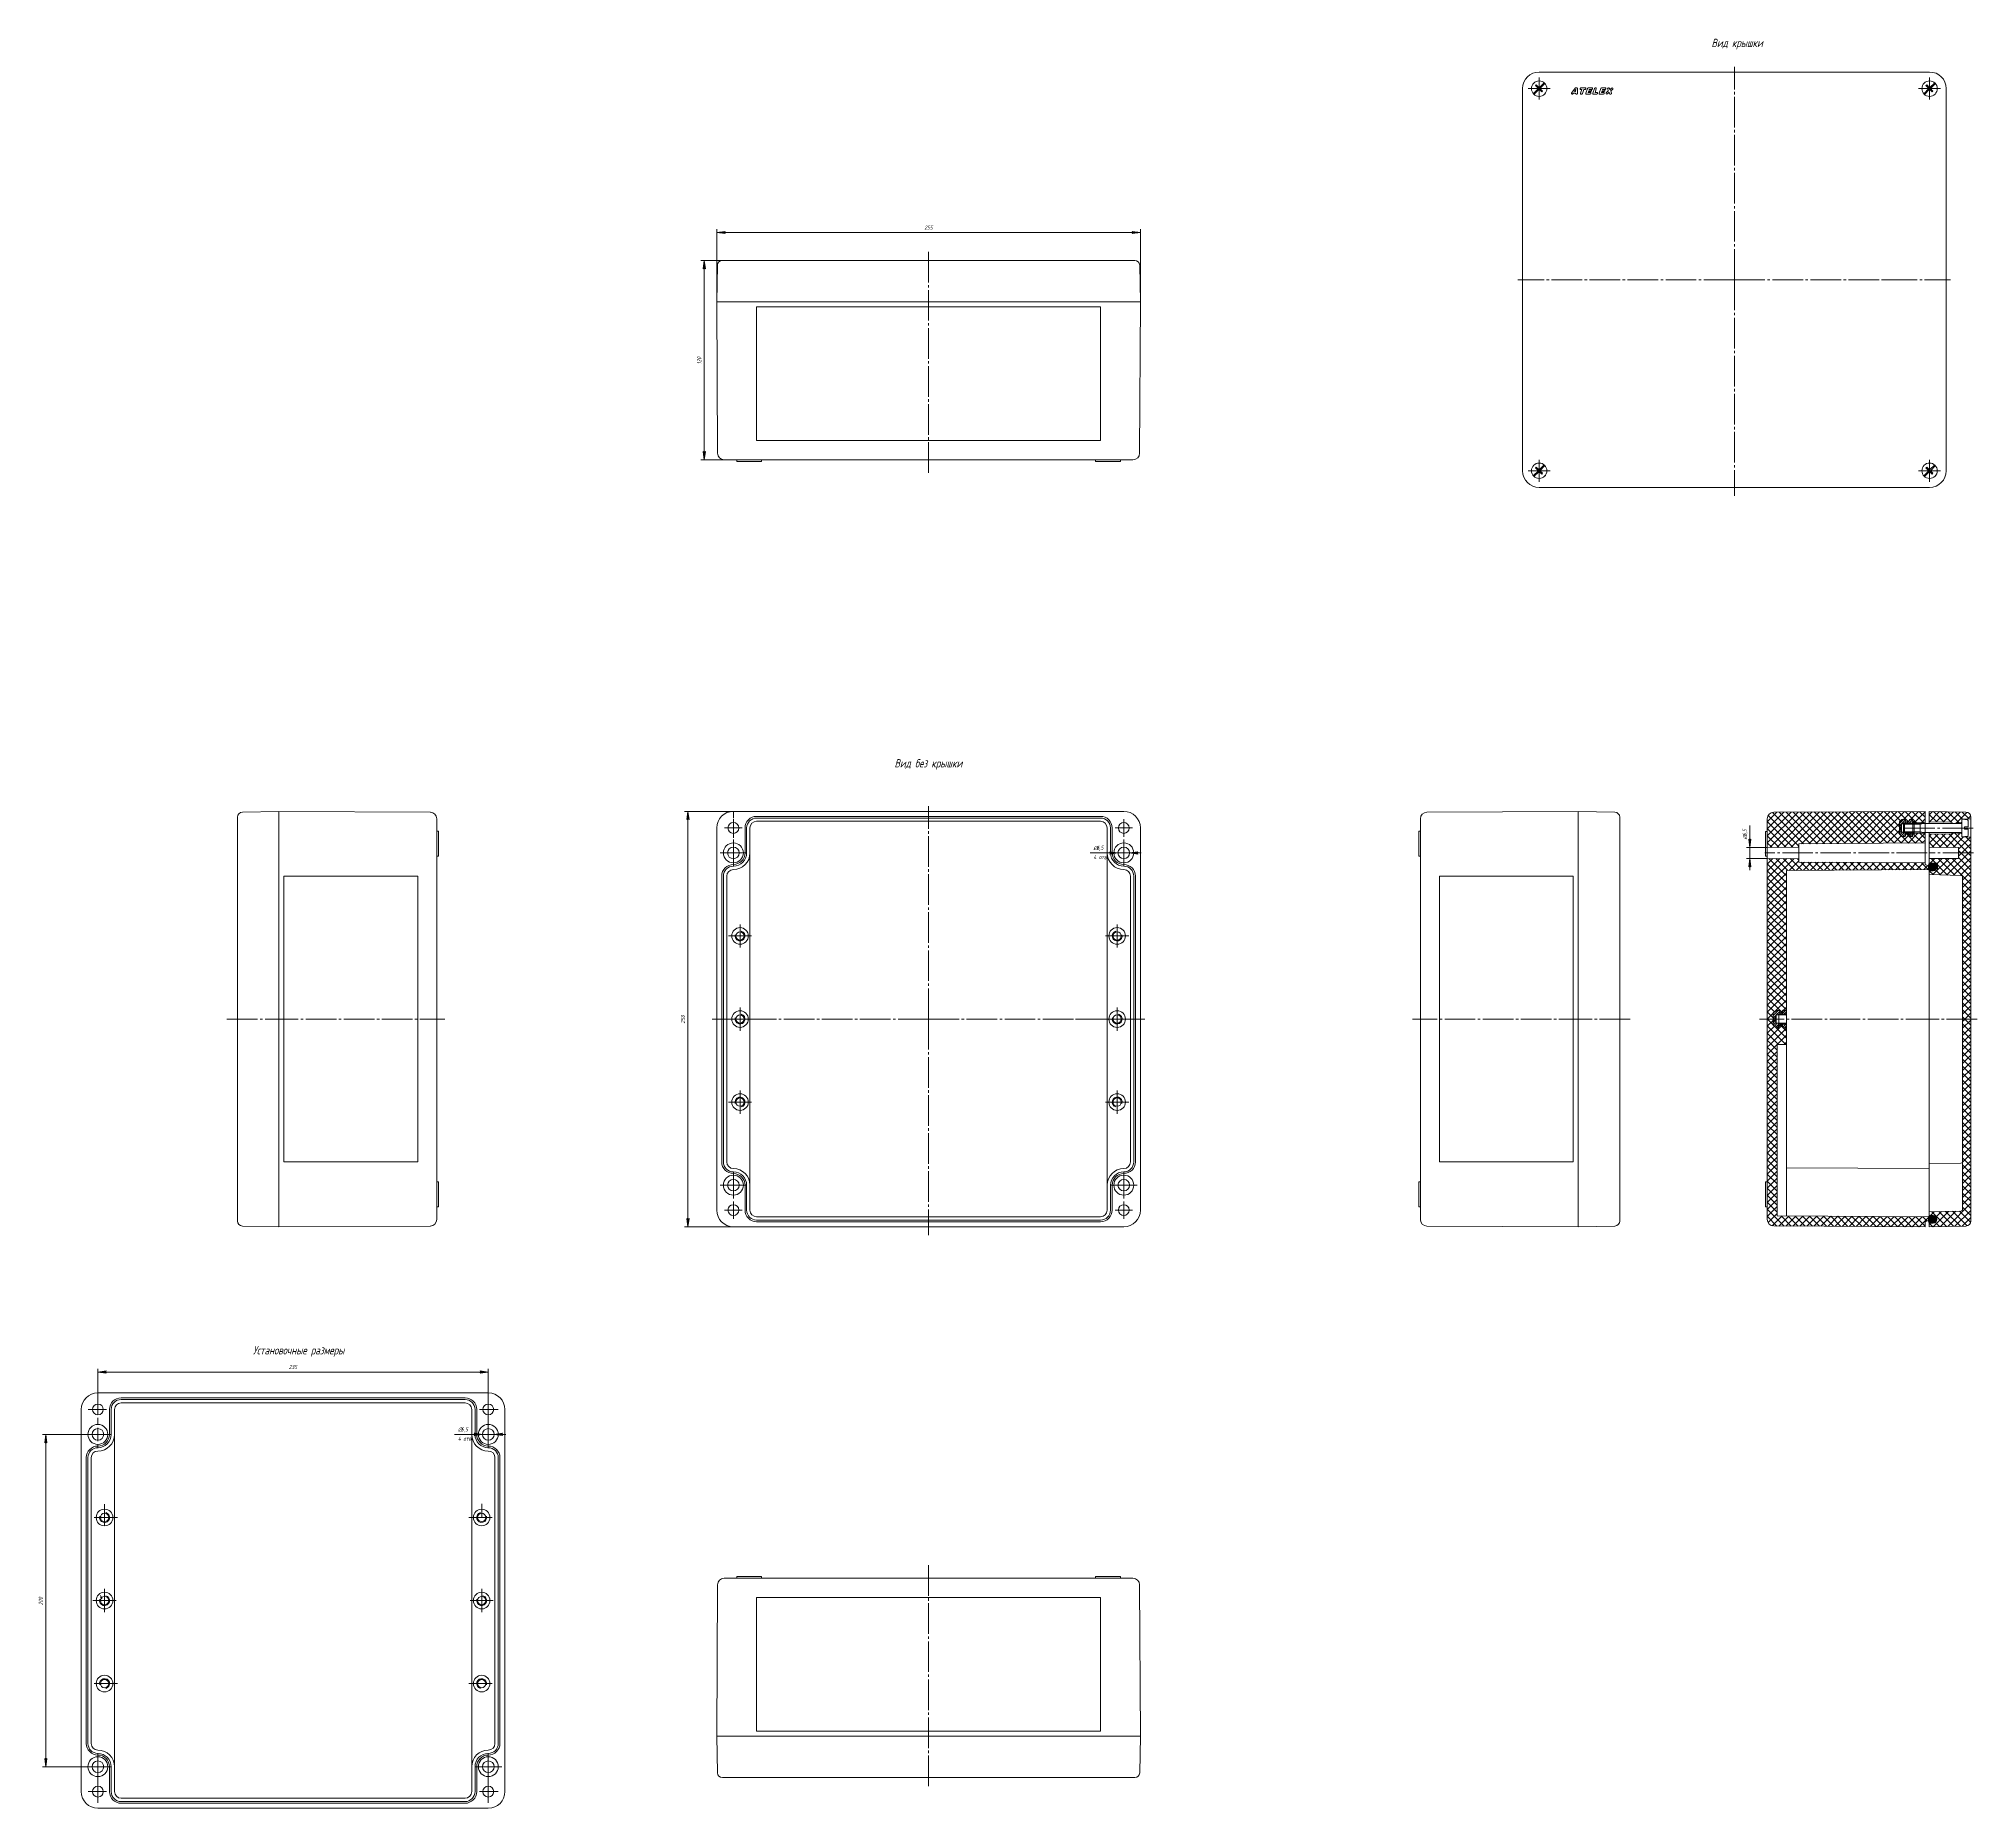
# Model space of a CAD drawing. Header units: millimetres. Extents: x -739 to 631, y -475 to 1399.
# Drawn here: x -536 to 631, y -475 to 590 of the extents above; entities that cross this region are included whole.
import ezdxf

# ---------------------------------------------------------------- set-up
doc = ezdxf.new("R2010")
doc.units = ezdxf.units.MM
for name, pattern in [('K5LT_AUXILIARY', [0]), ('K5LT_AXLED', [22.909525, 18.409525, -1.5, 1.5, -1.5]), ('K5LT_DASHED', [6, 4, -2]), ('K5LT_THIN', [0])]:
    doc.linetypes.add(name, pattern=pattern)
doc.styles.add('KDIMTEXTSTYLE', font='GOST_AU.SHX', dxfattribs={"width": 0.96, "oblique": 15, "height": 5})
doc.styles.add('KTEXTSTYLE', font='GOST_AU.SHX', dxfattribs={"width": 0.96, "height": 5})
doc.dimstyles.new('KDIMSTYLE (1.00)', dxfattribs={"dimtxt": 5, "dimasz": 1, "dimexe": 2, "dimexo": 0, "dimgap": 1, "dimtad": 1, "dimtxsty": 'KDIMTEXTSTYLE', "dimsah": 1, "dimcen": 0, "dimdle": 1, "dimadec": 0, "dimazin": 0, "dimtfac": 0.667, "dimtmove": 0, "dimatfit": 3, "dimfxl": 1, "dimtvp": 1, "dimtolj": 1, "dimtzin": 0, "dimarcsym": 0})
pattern_1 = [(45, (0, 0), (-2.12132, 2.12132), []), (135, (0, 0), (-2.12132, -2.12132), [])]
pattern_2 = [(45, (0, 0), (-0.7071068, 0.7071068), [])]
pattern_3 = [(45, (0, 0), (-0.21213204, 0.21213204), [])]

msp = doc.modelspace()

# ---------------------------------------------------------------- blocks, each defined once
blk = doc.blocks.new('D0')
at = {"transparency": 16777216}
for points in [[(109, 99.3), (114, 100), (109, 100.7), (109.5, 100)], [(125.5, 100), (126, 100.7), (121, 100), (126, 99.3)]]:
    blk.add_hatch(color=7, dxfattribs=at).paths.add_polyline_path(points)
at = {"color": 7, "linetype": 'K5LT_THIN', "lineweight": 18, "transparency": 16777216}
for p, q in [((109, 100), (97.2, 100)), ((114, 100), (107, 100)), ((114, 100), (109, 100.7)), ((109, 100.7), (109.5, 100)), ((109.5, 100), (109, 99.3)), ((109, 99.3), (114, 100)), ((114, 100), (109, 100)), ((121, 100), (114, 100)), ((126, 100.7), (121, 100)), ((121, 100), (126, 99.3)), ((121, 100), (128, 100)), ((125.5, 100), (126, 100.7)), ((126, 99.3), (125.5, 100))]:
    blk.add_line(p, q, dxfattribs=at)
at = {"color": 7, "transparency": 16777216, "char_height": 2.5, "attachment_point": 1, "style": 'KTEXTSTYLE'}
for s, insert in [('\\H3.5;\\W0.965;\\Q15;\\Q15;\\H2.50;∅', (99.2, 104.3)), ('\\H3.5;\\W0.965;\\Q15;\\Q15;\\H2.50;4 отв.', (99.2, 98.7)), ('\\H3.5;\\W0.965;\\Q15;\\Q15;\\H2.50;6,5', (101, 104.3))]:
    blk.add_mtext(s, dxfattribs=dict(at, insert=insert))
blk = doc.blocks.new('KDIMARROW_02')
blk.add_hatch(color=0).paths.add_polyline_path([(4.5, 0), (5, 0.7), (0, 0), (5, -0.7)])
at = {"color": 0, "linetype": 'K5LT_THIN', "lineweight": 18}
for p, q in [((0, 0), (-1, 0)), ((5, 0.7), (0, 0)), ((0, 0), (5, -0.7)), ((0, 0), (7, 0)), ((4.5, 0), (5, 0.7)), ((5, -0.7), (4.5, 0))]:
    blk.add_line(p, q, dxfattribs=at)
blk = doc.blocks.new('D1')
at = {"transparency": 16777216}
for points in [[(494.3, 103.2), (495, 108.2), (494.3, 107.7), (493.7, 108.2)], [(495, 91.7), (494.3, 96.7), (493.7, 91.7), (494.3, 92.2)]]:
    blk.add_hatch(color=7, dxfattribs=at).paths.add_polyline_path(points)
at = {"color": 7, "linetype": 'K5LT_THIN', "lineweight": 18, "transparency": 16777216}
for p, q in [((494.3, 107.7), (493.7, 108.2)), ((493.7, 108.2), (494.3, 103.2)), ((494.3, 103.2), (494.3, 116.4)), ((494.3, 103.2), (494.3, 110.2)), ((494.3, 103.2), (495, 108.2)), ((495, 108.2), (494.3, 107.7)), ((504.8, 103.2), (492.3, 103.2)), ((504.8, 96.7), (492.3, 96.7)), ((494.3, 96.7), (493.7, 91.7)), ((494.3, 103.2), (494.3, 96.7)), ((495, 91.7), (494.3, 96.7)), ((494.3, 96.7), (494.3, 89.7)), ((493.7, 91.7), (494.3, 92.2)), ((494.3, 92.2), (495, 91.7))]:
    blk.add_line(p, q, dxfattribs=at)
at = {"color": 7, "transparency": 16777216, "char_height": 2.5, "attachment_point": 1, "rotation": 90, "style": 'KTEXTSTYLE'}
for s, insert in [('\\H3.5;\\W0.965;\\Q15;\\Q15;\\H2.50;6,5', (490, 110)), ('\\H3.5;\\W0.965;\\Q15;\\Q15;\\H2.50;∅', (490, 108.2))]:
    blk.add_mtext(s, dxfattribs=dict(at, insert=insert))
blk = doc.blocks.new('U11')
at = {"color": 7, "linetype": 'K5LT_THIN', "lineweight": 18}
for p, q in [((296, 120.5), (296, 113)), ((391, 125), (299.9, 124.5)), ((391, 125), (391, -125)), ((391, 125), (413, 124.5)), ((416, 121.5), (416, 0)), ((295, 113), (295, 98)), ((296, 113), (295, 113)), ((296, 98), (296, 113)), ((295, 98), (296, 98)), ((296, 98), (296, 0)), ((296, -102), (296, 0)), ((416, -121.6), (416, 0)), ((295, -113), (295, -98)), ((295, -98), (296, -98)), ((296, -120.6), (296, -102)), ((296, -113), (295, -113)), ((391, -125), (299.9, -124.6)), ((391, -125), (413, -124.6))]:
    blk.add_line(p, q, dxfattribs=at)
at = {"color": 232, "linetype": 'K5LT_AUXILIARY', "lineweight": 18, "true_color": 0xc52b79}
for p, q in [((307.5, 86), (307.5, 0)), ((307.5, 86), (388, 86)), ((388, 86), (388, -86)), ((307.5, -86), (307.5, 0)), ((307.5, -86), (388, -86))]:
    blk.add_line(p, q, dxfattribs=at)
at = {"color": 30, "linetype": 'K5LT_AXLED', "lineweight": 18, "true_color": 0xff8000}
for p, q in [((397.8, 0), (291.2, 0)), ((422.3, 0), (390.8, 0))]:
    blk.add_line(p, q, dxfattribs=at)
at = {"color": 7, "linetype": 'K5LT_THIN', "lineweight": 18}
for centre, radius, start, end in [((300, 120.5), 4, 90.4407, 180), ((413, 121.5), 3, 0, 88.8542), ((300, -120.6), 4, 180, 269.5914), ((413, -121.6), 3, 271.1458, 0)]:
    blk.add_arc(centre, radius, start, end, dxfattribs=at)
blk = doc.blocks.new('U12')
at = {"color": 7, "linetype": 'K5LT_THIN', "lineweight": 18}
for p, q in [((-123, -336.6), (-115.5, -336.6)), ((-115.5, -335.6), (-100.5, -335.6)), ((-115.5, -336.6), (-115.5, -335.6)), ((-100.5, -336.6), (-115.5, -336.6)), ((-100.5, -335.6), (-100.5, -336.6)), ((-100.5, -336.6), (-2.5, -336.6)), ((103.5, -336.6), (-21.5, -336.6)), ((115.5, -335.6), (100.5, -335.6)), ((100.5, -335.6), (100.5, -336.6)), ((123, -336.6), (103.5, -336.6)), ((115.5, -336.6), (115.5, -335.6)), ((-127.5, -431.6), (-127, -340.6)), ((127.5, -431.6), (127, -340.6)), ((-127.5, -431.6), (127.5, -431.6)), ((-127.5, -431.6), (-127.1, -453.7)), ((127.5, -431.6), (127.1, -453.7)), ((-124.1, -456.6), (-2.5, -456.6)), ((124.1, -456.6), (-21.5, -456.6))]:
    blk.add_line(p, q, dxfattribs=at)
at = {"color": 30, "linetype": 'K5LT_AXLED', "lineweight": 18, "true_color": 0xff8000}
blk.add_line((0, -461.7), (0, -328.7), dxfattribs=at)
at = {"color": 232, "linetype": 'K5LT_AUXILIARY', "lineweight": 18, "true_color": 0xc52b79}
for p, q in [((-103.5, -348.1), (-2.5, -348.1)), ((-103.5, -348.1), (-103.5, -428.6)), ((103.5, -348.1), (-21.5, -348.1)), ((103.5, -348.1), (103.5, -428.6)), ((103.5, -428.6), (-103.5, -428.6))]:
    blk.add_line(p, q, dxfattribs=at)
at = {"color": 7, "linetype": 'K5LT_THIN', "lineweight": 18}
for centre, radius, start, end in [((-123, -340.6), 4, 90, 179.5593), ((123, -340.6), 4, 0.4086, 90), ((-124.1, -453.6), 3, 181.1458, 270), ((124.1, -453.6), 3, 270, 358.8542)]:
    blk.add_arc(centre, radius, start, end, dxfattribs=at)
blk = doc.blocks.new('D2')
at = {"transparency": 16777216}
for points in [[(-500, -212.5), (-495, -211.8), (-495.5, -212.5), (-495, -213.1)], [(-265, -212.5), (-270, -211.8), (-269.5, -212.5), (-270, -213.1)]]:
    blk.add_hatch(color=7, dxfattribs=at).paths.add_polyline_path(points)
at = {"color": 7, "linetype": 'K5LT_THIN', "lineweight": 18, "transparency": 16777216}
for p, q in [((-500, -235), (-500, -210.5)), ((-500, -212.5), (-495, -211.8)), ((-495, -213.1), (-500, -212.5)), ((-500, -212.5), (-265, -212.5)), ((-495, -211.8), (-495.5, -212.5)), ((-495.5, -212.5), (-495, -213.1)), ((-269.5, -212.5), (-270, -211.8)), ((-270, -211.8), (-265, -212.5)), ((-265, -212.5), (-270, -213.1)), ((-270, -213.1), (-269.5, -212.5)), ((-265, -235), (-265, -210.5))]:
    blk.add_line(p, q, dxfattribs=at)
at = {"color": 7, "transparency": 16777216, "insert": (-385.1, -208.2), "char_height": 2.5, "attachment_point": 1, "style": 'KTEXTSTYLE'}
blk.add_mtext('\\H3.5;\\W0.965;\\Q15;\\Q15;\\H2.50;235', dxfattribs=at)
blk = doc.blocks.new('KDIMARROW_01')
blk.add_hatch(color=0).paths.add_polyline_path([(0, 0), (-5, 0.7), (-4.5, 0), (-5, -0.7)])
at = {"color": 0, "linetype": 'K5LT_THIN', "lineweight": 18}
for p, q in [((-4.5, 0), (-5, 0.7)), ((-5, 0.7), (0, 0)), ((0, 0), (-5, -0.7)), ((-5, -0.7), (-4.5, 0)), ((0, 0), (-1, 0))]:
    blk.add_line(p, q, dxfattribs=at)
blk = doc.blocks.new('D3')
at = {"transparency": 16777216}
for points in [[(-530.7, -255), (-531.3, -250), (-532, -255), (-531.3, -254.5)], [(-531.3, -450), (-530.7, -445), (-531.3, -445.5), (-532, -445)]]:
    blk.add_hatch(color=7, dxfattribs=at).paths.add_polyline_path(points)
at = {"color": 7, "linetype": 'K5LT_THIN', "lineweight": 18, "transparency": 16777216}
for p, q in [((-500, -250), (-533.3, -250)), ((-532, -255), (-531.3, -250)), ((-531.3, -254.5), (-532, -255)), ((-531.3, -250), (-530.7, -255)), ((-531.3, -250), (-531.3, -450)), ((-530.7, -255), (-531.3, -254.5)), ((-500, -450), (-533.3, -450)), ((-531.3, -450), (-532, -445)), ((-532, -445), (-531.3, -445.5)), ((-531.3, -445.5), (-530.7, -445)), ((-530.7, -445), (-531.3, -450))]:
    blk.add_line(p, q, dxfattribs=at)
at = {"color": 7, "transparency": 16777216, "insert": (-535.6, -352.8), "char_height": 2.5, "attachment_point": 1, "rotation": 90, "style": 'KTEXTSTYLE'}
blk.add_mtext('\\H3.5;\\W0.965;\\Q15;\\Q15;\\H2.50;200', dxfattribs=at)
blk = doc.blocks.new('U14')
at = {"color": 30, "linetype": 'K5LT_AXLED', "lineweight": 18, "true_color": 0xff8000}
for q in [(-276, -350), (-269, -343), (-269, -357), (-262, -350)]:
    blk.add_line((-269, -350), q, dxfattribs=at)
blk = doc.blocks.new('U15')
at = {"color": 30, "linetype": 'K5LT_AXLED', "lineweight": 18, "true_color": 0xff8000}
for q in [(-503, -350), (-496, -343), (-496, -357), (-489, -350)]:
    blk.add_line((-496, -350), q, dxfattribs=at)
blk = doc.blocks.new('D4')
at = {"transparency": 16777216}
for points in [[(-273.5, -250.7), (-268.5, -250), (-273.5, -249.3), (-273, -250)], [(-257, -250), (-256.5, -249.3), (-261.5, -250), (-256.5, -250.7)]]:
    blk.add_hatch(color=7, dxfattribs=at).paths.add_polyline_path(points)
at = {"color": 7, "linetype": 'K5LT_THIN', "lineweight": 18, "transparency": 16777216}
for p, q in [((-273.5, -250), (-285.3, -250)), ((-268.5, -250), (-275.5, -250)), ((-268.5, -250), (-273.5, -249.3)), ((-273.5, -249.3), (-273, -250)), ((-273, -250), (-273.5, -250.7)), ((-273.5, -250.7), (-268.5, -250)), ((-268.5, -250), (-273.5, -250)), ((-261.5, -250), (-268.5, -250)), ((-256.5, -249.3), (-261.5, -250)), ((-261.5, -250), (-256.5, -250.7)), ((-261.5, -250), (-254.5, -250)), ((-257, -250), (-256.5, -249.3)), ((-256.5, -250.7), (-257, -250))]:
    blk.add_line(p, q, dxfattribs=at)
at = {"color": 7, "transparency": 16777216, "char_height": 2.5, "attachment_point": 1, "style": 'KTEXTSTYLE'}
for s, insert in [('\\H3.5;\\W0.965;\\Q15;\\Q15;\\H2.50;∅', (-283.3, -245.7)), ('\\H3.5;\\W0.965;\\Q15;\\Q15;\\H2.50;4 отв.', (-283.3, -251.3)), ('\\H3.5;\\W0.965;\\Q15;\\Q15;\\H2.50;6,5', (-281.5, -245.7))]:
    blk.add_mtext(s, dxfattribs=dict(at, insert=insert))
blk = doc.blocks.new('U16')
at = {"color": 7, "linetype": 'K5LT_THIN', "lineweight": 18}
blk.add_line((-498.2, -347.6), (-498.4, -346.9), dxfattribs=at)
blk.add_lwpolyline([(-498, -348, 1), (-497.8, -348.7, 1)], format="xyb", close=True, dxfattribs=at)
blk = doc.blocks.new('U17')
at = {"color": 7, "linetype": 'K5LT_THIN', "lineweight": 18}
for p, q in [((-416, 121.5), (-416, 0)), ((-391, 125), (-413, 124.5)), ((-391, 125), (-391, -125)), ((-391, 125), (-299.9, 124.5)), ((-296, 120.5), (-296, 113)), ((-296, 98), (-296, 113)), ((-296, 113), (-295, 113)), ((-295, 113), (-295, 98)), ((-296, 98), (-296, 0)), ((-295, 98), (-296, 98)), ((-416, -121.6), (-416, 0)), ((-296, -102), (-296, 0)), ((-295, -98), (-296, -98)), ((-296, -120.6), (-296, -102)), ((-295, -113), (-295, -98)), ((-296, -113), (-295, -113)), ((-391, -125), (-413, -124.6)), ((-391, -125), (-299.9, -124.6))]:
    blk.add_line(p, q, dxfattribs=at)
at = {"color": 232, "linetype": 'K5LT_AUXILIARY', "lineweight": 18, "true_color": 0xc52b79}
for p, q in [((-307.5, 86), (-388, 86)), ((-388, -86), (-388, 86)), ((-307.5, 86), (-307.5, 0)), ((-307.5, -86), (-307.5, 0)), ((-307.5, -86), (-388, -86))]:
    blk.add_line(p, q, dxfattribs=at)
at = {"color": 30, "linetype": 'K5LT_AXLED', "lineweight": 18, "true_color": 0xff8000}
for p, q in [((-422.3, 0), (-390.8, 0)), ((-397.8, 0), (-291.2, 0))]:
    blk.add_line(p, q, dxfattribs=at)
at = {"color": 7, "linetype": 'K5LT_THIN', "lineweight": 18}
for centre, radius, start, end in [((-413, 121.5), 3, 91.1458, 180), ((-300, 120.5), 4, 0, 89.5593), ((-413, -121.6), 3, 180, 268.8542), ((-300, -120.6), 4, 270.4086, 0)]:
    blk.add_arc(centre, radius, start, end, dxfattribs=at)
blk = doc.blocks.new('D5')
at = {"transparency": 16777216}
for points in [[(-144.2, 120), (-144.9, 125), (-145.5, 120), (-144.9, 120.5)], [(-144.9, -125), (-144.2, -120), (-144.9, -120.5), (-145.5, -120)]]:
    blk.add_hatch(color=7, dxfattribs=at).paths.add_polyline_path(points)
at = {"color": 7, "linetype": 'K5LT_THIN', "lineweight": 18, "transparency": 16777216}
for p, q in [((0, 125), (-146.9, 125)), ((-145.5, 120), (-144.9, 125)), ((-144.9, 120.5), (-145.5, 120)), ((-144.9, 125), (-144.2, 120)), ((-144.9, 125), (-144.9, -125)), ((-144.2, 120), (-144.9, 120.5)), ((0, -125), (-146.9, -125)), ((-144.9, -125), (-145.5, -120)), ((-145.5, -120), (-144.9, -120.5)), ((-144.9, -120.5), (-144.2, -120)), ((-144.2, -120), (-144.9, -125))]:
    blk.add_line(p, q, dxfattribs=at)
at = {"color": 7, "transparency": 16777216, "insert": (-149.1, -2.7), "char_height": 2.5, "attachment_point": 1, "rotation": 90, "style": 'KTEXTSTYLE'}
blk.add_mtext('\\H3.5;\\W0.965;\\Q15;\\Q15;\\H2.50;250', dxfattribs=at)
blk = doc.blocks.new('U19')
at = {"color": 30, "linetype": 'K5LT_AXLED', "lineweight": 18, "true_color": 0xff8000}
for q in [(-117.5, -92), (-125.5, -100), (-117.5, -108), (-109.5, -100)]:
    blk.add_line((-117.5, -100), q, dxfattribs=at)
blk = doc.blocks.new('U20')
at = {"color": 30, "linetype": 'K5LT_AXLED', "lineweight": 18, "true_color": 0xff8000}
for q in [(-122.758, -115), (-117.5, -109.742), (-117.5, -120.258), (-112.242, -115)]:
    blk.add_line((-117.5, -115), q, dxfattribs=at)
blk = doc.blocks.new('U21')
at = {"color": 30, "linetype": 'K5LT_AXLED', "lineweight": 18, "true_color": 0xff8000}
for q in [(-113.5, -43), (-120.5, -50), (-113.5, -57), (-106.5, -50)]:
    blk.add_line((-113.5, -50), q, dxfattribs=at)
blk = doc.blocks.new('U22')
at = {"color": 30, "linetype": 'K5LT_AXLED', "lineweight": 18, "true_color": 0xff8000}
for q in [(-120.5, 0), (-113.5, 7), (-113.5, -7), (-106.5, 0)]:
    blk.add_line((-113.5, 0), q, dxfattribs=at)
blk = doc.blocks.new('U23')
at = {"color": 30, "linetype": 'K5LT_AXLED', "lineweight": 18, "true_color": 0xff8000}
for q in [(-120.5, 50), (-113.5, 57), (-113.5, 43), (-106.5, 50)]:
    blk.add_line((-113.5, 50), q, dxfattribs=at)
blk = doc.blocks.new('U24')
at = {"color": 30, "linetype": 'K5LT_AXLED', "lineweight": 18, "true_color": 0xff8000}
for q in [(-117.5, 108), (-125.5, 100), (-117.5, 92), (-109.5, 100)]:
    blk.add_line((-117.5, 100), q, dxfattribs=at)
blk = doc.blocks.new('U25')
at = {"color": 30, "linetype": 'K5LT_AXLED', "lineweight": 18, "true_color": 0xff8000}
for q in [(-117.5, 120.258), (-122.758, 115), (-117.5, 109.742), (-112.242, 115)]:
    blk.add_line((-117.5, 115), q, dxfattribs=at)
blk = doc.blocks.new('U26')
at = {"color": 30, "linetype": 'K5LT_AXLED', "lineweight": 18, "true_color": 0xff8000}
for q in [(112.242, -115), (117.5, -109.742), (117.5, -120.258), (122.758, -115)]:
    blk.add_line((117.5, -115), q, dxfattribs=at)
blk = doc.blocks.new('U27')
at = {"color": 30, "linetype": 'K5LT_AXLED', "lineweight": 18, "true_color": 0xff8000}
for q in [(117.5, -92), (109.5, -100), (117.5, -108), (125.5, -100)]:
    blk.add_line((117.5, -100), q, dxfattribs=at)
blk = doc.blocks.new('U28')
at = {"color": 30, "linetype": 'K5LT_AXLED', "lineweight": 18, "true_color": 0xff8000}
for q in [(113.5, -43), (106.5, -50), (113.5, -57), (120.5, -50)]:
    blk.add_line((113.5, -50), q, dxfattribs=at)
blk = doc.blocks.new('U29')
at = {"color": 30, "linetype": 'K5LT_AXLED', "lineweight": 18, "true_color": 0xff8000}
for q in [(106.5, 0), (113.5, 7), (113.5, -7), (120.5, 0)]:
    blk.add_line((113.5, 0), q, dxfattribs=at)
blk = doc.blocks.new('U30')
at = {"color": 30, "linetype": 'K5LT_AXLED', "lineweight": 18, "true_color": 0xff8000}
for q in [(106.5, 50), (113.5, 57), (113.5, 43), (120.5, 50)]:
    blk.add_line((113.5, 50), q, dxfattribs=at)
blk = doc.blocks.new('U31')
at = {"color": 30, "linetype": 'K5LT_AXLED', "lineweight": 18, "true_color": 0xff8000}
for q in [(117.5, 108), (109.5, 100), (125.5, 100), (117.5, 92)]:
    blk.add_line((117.5, 100), q, dxfattribs=at)
blk = doc.blocks.new('U32')
at = {"color": 30, "linetype": 'K5LT_AXLED', "lineweight": 18, "true_color": 0xff8000}
for q in [(117.5, 120.258), (112.242, 115), (117.5, 109.742), (122.758, 115)]:
    blk.add_line((117.5, 115), q, dxfattribs=at)
blk = doc.blocks.new('U2')
at = {"color": 30, "linetype": 'K5LT_AXLED', "lineweight": 18, "true_color": 0xff8000}
for q in [(367.5, 566.6), (360.9, 560), (367.5, 553.4), (374.1, 560)]:
    blk.add_line((367.5, 560), q, dxfattribs=at)
blk = doc.blocks.new('U1')
at = {"color": 7, "linetype": 'K5LT_THIN', "lineweight": 18}
for p, q in [((365.3, 561.8), (365.8, 562.2)), ((365.3, 561.8), (367.1, 560)), ((365.8, 562.2), (367.5, 560.5)), ((370.6, 563.5), (367.5, 560.5)), ((371, 563.1), (368, 560)), ((367.1, 560), (364, 556.9)), ((367.5, 559.6), (364.4, 556.5)), ((367.5, 559.6), (369.1, 558)), ((368, 560), (369.5, 558.5)), ((369.1, 558), (369.5, 558.5)), ((371.1, 556.5), (371.1, 556.5)), ((371.5, 556.9), (371.5, 556.9))]:
    blk.add_line(p, q, dxfattribs=at)
blk.add_circle((367.5, 560), 4.65, dxfattribs=at)
blk.add_blockref('U2', (0, 0))
blk = doc.blocks.new('U4')
at = {"color": 30, "linetype": 'K5LT_AXLED', "lineweight": 18, "true_color": 0xff8000}
for q in [(602.5, 566.6), (595.9, 560), (602.5, 553.4), (609.1, 560)]:
    blk.add_line((602.5, 560), q, dxfattribs=at)
blk = doc.blocks.new('U3')
at = {"color": 7, "linetype": 'K5LT_THIN', "lineweight": 18}
for p, q in [((600.3, 561.8), (600.8, 562.2)), ((600.3, 561.8), (602.1, 560)), ((600.8, 562.2), (602.5, 560.5)), ((605.6, 563.5), (602.5, 560.5)), ((606, 563.1), (603, 560)), ((602.1, 560), (599, 556.9)), ((602.5, 559.6), (599.4, 556.5)), ((602.5, 559.6), (604.1, 558)), ((603, 560), (604.5, 558.5)), ((604.1, 558), (604.5, 558.5)), ((606.1, 556.5), (606.1, 556.5)), ((606.5, 556.9), (606.5, 556.9))]:
    blk.add_line(p, q, dxfattribs=at)
blk.add_circle((602.5, 560), 4.65, dxfattribs=at)
blk.add_blockref('U4', (0, 0))
blk = doc.blocks.new('U6')
at = {"color": 30, "linetype": 'K5LT_AXLED', "lineweight": 18, "true_color": 0xff8000}
for q in [(595.9, 330), (602.5, 336.6), (602.5, 323.4), (609.1, 330)]:
    blk.add_line((602.5, 330), q, dxfattribs=at)
blk = doc.blocks.new('U5')
at = {"color": 7, "linetype": 'K5LT_THIN', "lineweight": 18}
for p, q in [((602.1, 330), (599, 326.9)), ((602.5, 329.6), (599.4, 326.5)), ((600.3, 331.8), (600.8, 332.2)), ((600.3, 331.8), (602.1, 330)), ((600.8, 332.2), (602.5, 330.5)), ((605.6, 333.5), (602.5, 330.5)), ((602.5, 329.6), (604.1, 328)), ((606, 333.1), (603, 330)), ((603, 330), (604.5, 328.5)), ((604.1, 328), (604.5, 328.5)), ((606.5, 326.9), (606.5, 326.9)), ((606.1, 326.5), (606.1, 326.5))]:
    blk.add_line(p, q, dxfattribs=at)
blk.add_circle((602.5, 330), 4.65, dxfattribs=at)
blk.add_blockref('U6', (0, 0))
blk = doc.blocks.new('U8')
at = {"color": 30, "linetype": 'K5LT_AXLED', "lineweight": 18, "true_color": 0xff8000}
for q in [(360.9, 330), (367.5, 336.6), (367.5, 323.4), (374.1, 330)]:
    blk.add_line((367.5, 330), q, dxfattribs=at)
blk = doc.blocks.new('U7')
at = {"color": 7, "linetype": 'K5LT_THIN', "lineweight": 18}
for p, q in [((367.1, 330), (364, 326.9)), ((367.5, 329.6), (364.4, 326.5)), ((365.3, 331.8), (365.8, 332.2)), ((365.3, 331.8), (367.1, 330)), ((365.8, 332.2), (367.5, 330.5)), ((370.6, 333.5), (367.5, 330.5)), ((367.5, 329.6), (369.1, 328)), ((371, 333.1), (368, 330)), ((368, 330), (369.5, 328.5)), ((369.1, 328), (369.5, 328.5)), ((371.5, 326.9), (371.5, 326.9)), ((371.1, 326.5), (371.1, 326.5))]:
    blk.add_line(p, q, dxfattribs=at)
blk.add_circle((367.5, 330), 4.65, dxfattribs=at)
blk.add_blockref('U8', (0, 0))
blk = doc.blocks.new('U9')
at = {"color": 7, "linetype": 'K5LT_THIN', "lineweight": 18}
for p, q in [((387, 557.3), (389.1, 560.2)), ((389.4, 560.4), (389.1, 560.3)), ((389.1, 560.3), (389.1, 560.2)), ((389.4, 560.4), (390.1, 560.4)), ((390.4, 560.3), (390.1, 560.4)), ((390.5, 560), (390.4, 560.3)), ((392.3, 560.3), (392.2, 560.1)), ((392.2, 560), (392.2, 560.1)), ((392.6, 560.4), (392.3, 560.3)), ((392.6, 560.4), (395.3, 560.4)), ((395.4, 560.4), (395.3, 560.4)), ((395.7, 560.2), (395.4, 560.4)), ((395.6, 557.2), (396.6, 560.1)), ((395.7, 559.9), (395.7, 560.2)), ((396.7, 560.3), (396.6, 560.1)), ((397, 560.4), (396.7, 560.3)), ((397, 560.4), (399.3, 560.4)), ((399.4, 560.4), (399.3, 560.4)), ((399.7, 560.2), (399.4, 560.4)), ((399.7, 559.9), (399.7, 560.2)), ((399.8, 557.2), (400.8, 560.1)), ((400.9, 560.3), (400.8, 560.1)), ((401.2, 560.4), (400.9, 560.3)), ((401.2, 560.4), (401.5, 560.4)), ((401.7, 560.4), (401.5, 560.4)), ((401.9, 560.2), (401.7, 560.4)), ((401.9, 559.9), (401.9, 560.2)), ((403.6, 557.2), (404.6, 560.1)), ((404.7, 560.3), (404.6, 560.1)), ((405, 560.4), (404.7, 560.3)), ((405, 560.4), (407.3, 560.4)), ((407.4, 560.4), (407.3, 560.4)), ((407.6, 560.2), (407.4, 560.4)), ((407.7, 559.9), (407.6, 560.2)), ((408.9, 560.3), (408.7, 560)), ((409.2, 560.4), (408.9, 560.3)), ((409.2, 560.4), (409.5, 560.4)), ((409.7, 560.3), (409.5, 560.4)), ((409.9, 560.1), (409.7, 560.3)), ((409.9, 560.1), (410.1, 559.2)), ((410.1, 559.2), (411.1, 560.3)), ((411.4, 560.4), (411.1, 560.3)), ((411.1, 560.3), (411.1, 560.3)), ((411.4, 560.4), (411.5, 560.4)), ((411.8, 560.3), (411.5, 560.4)), ((411.9, 560), (411.8, 560.3)), ((387, 557.3), (386.9, 557)), ((386.9, 557), (387.1, 556.8)), ((387.1, 556.8), (387.3, 556.7)), ((387.5, 556.7), (387.3, 556.7)), ((387.5, 556.7), (387.8, 556.8)), ((388.1, 557.3), (387.8, 556.9)), ((387.8, 556.8), (387.8, 556.9)), ((389.3, 557.3), (388.1, 557.3)), ((389.5, 559.4), (388.7, 558.2)), ((388.7, 558.2), (389.4, 558.2)), ((389.3, 557.1), (389.3, 557.3)), ((389.3, 557.1), (389.4, 556.8)), ((389.4, 558.2), (389.5, 559.4)), ((389.4, 556.8), (389.7, 556.7)), ((389.7, 556.7), (389.7, 556.7)), ((390.2, 556.7), (389.7, 556.7)), ((390.2, 556.7), (390.4, 556.8)), ((390.4, 556.8), (390.6, 557.1)), ((390.5, 560), (390.6, 557.1)), ((390.6, 557.1), (390.6, 557.1)), ((392.2, 560), (392.2, 559.7)), ((392.2, 559.7), (392.4, 559.5)), ((392.4, 557.2), (393.1, 559.5)), ((392.4, 559.5), (392.6, 559.5)), ((392.4, 557.2), (392.4, 556.9)), ((392.4, 556.9), (392.6, 556.7)), ((393.1, 559.5), (392.6, 559.5)), ((392.6, 556.7), (392.7, 556.7)), ((393.1, 556.7), (392.7, 556.7)), ((393.1, 556.7), (393.4, 556.8)), ((393.4, 556.8), (393.5, 557)), ((394.4, 559.5), (393.5, 557)), ((395.3, 559.5), (394.4, 559.5)), ((395.3, 559.5), (395.5, 559.6)), ((395.5, 559.6), (395.6, 559.8)), ((395.7, 559.9), (395.6, 559.8)), ((395.6, 557.2), (395.7, 556.9)), ((395.7, 556.9), (395.9, 556.7)), ((395.9, 556.7), (396, 556.7)), ((398.3, 556.7), (396, 556.7)), ((397.2, 558.2), (397, 557.6)), ((397, 557.6), (398.4, 557.6)), ((398.7, 558.2), (397.2, 558.2)), ((397.7, 559.5), (397.5, 559)), ((397.5, 559), (398.7, 559)), ((399.3, 559.5), (397.7, 559.5)), ((398.3, 556.7), (398.6, 556.8)), ((398.5, 557.6), (398.4, 557.6)), ((398.7, 557.4), (398.5, 557.6)), ((398.6, 556.8), (398.7, 557)), ((398.8, 559), (398.7, 559)), ((398.7, 558.2), (399, 558.4)), ((398.7, 557.1), (398.7, 557.4)), ((398.7, 557.1), (398.7, 557)), ((399, 558.8), (398.8, 559)), ((399, 558.5), (399, 558.8)), ((399, 558.4), (399, 558.5)), ((399.3, 559.5), (399.5, 559.6)), ((399.5, 559.6), (399.6, 559.8)), ((399.7, 559.9), (399.6, 559.8)), ((399.8, 557.2), (399.8, 556.9)), ((399.8, 556.9), (400, 556.7)), ((400, 556.7), (400.2, 556.7)), ((402.3, 556.7), (400.2, 556.7)), ((401.9, 559.9), (401.2, 557.6)), ((401.2, 557.6), (402.3, 557.6)), ((402.5, 557.6), (402.3, 557.6)), ((402.3, 556.7), (402.6, 556.8)), ((402.7, 557.4), (402.5, 557.6)), ((402.6, 556.8), (402.7, 557)), ((402.7, 557.1), (402.7, 557.4)), ((402.7, 557.1), (402.7, 557)), ((403.6, 557.2), (403.6, 556.9)), ((403.6, 556.9), (403.9, 556.7)), ((403.9, 556.7), (404, 556.7)), ((406.3, 556.7), (404, 556.7)), ((405.2, 558.2), (405, 557.6)), ((405, 557.6), (406.4, 557.6)), ((406.7, 558.2), (405.2, 558.2)), ((405.7, 559.5), (405.5, 559)), ((405.5, 559), (406.7, 559)), ((407.3, 559.5), (405.7, 559.5)), ((406.3, 556.7), (406.6, 556.8)), ((406.5, 557.6), (406.4, 557.6)), ((406.7, 557.4), (406.5, 557.6)), ((406.6, 556.8), (406.7, 557)), ((406.8, 559), (406.7, 559)), ((406.7, 558.2), (407, 558.4)), ((406.7, 557.1), (406.7, 557.4)), ((406.7, 557.1), (406.7, 557)), ((407, 558.8), (406.8, 559)), ((407, 558.5), (407, 558.8)), ((407, 558.4), (407, 558.5)), ((407.3, 559.5), (407.5, 559.6)), ((407.5, 559.6), (407.6, 559.8)), ((407.7, 559.9), (407.6, 559.8)), ((407.9, 557.4), (407.8, 557.1)), ((407.8, 557.1), (407.9, 556.8)), ((407.9, 557.4), (409.1, 558.6)), ((407.9, 556.8), (408.2, 556.7)), ((408.3, 556.7), (408.2, 556.7)), ((408.3, 556.7), (408.6, 556.8)), ((409.7, 557.9), (408.6, 556.8)), ((408.6, 556.8), (408.6, 556.8)), ((408.7, 560), (408.8, 559.9)), ((409.1, 558.6), (408.8, 559.9)), ((409.9, 557), (409.7, 557.9)), ((409.9, 557), (410.1, 556.7)), ((410.1, 556.7), (410.3, 556.7)), ((410.7, 556.7), (410.3, 556.7)), ((411.8, 559.7), (410.7, 558.6)), ((410.7, 558.6), (411.1, 557.2)), ((410.7, 556.7), (411, 556.8)), ((411, 556.8), (411.1, 557.1)), ((411.1, 557.1), (411.1, 557.2)), ((411.8, 559.7), (411.9, 560))]:
    blk.add_line(p, q, dxfattribs=at)
blk = doc.blocks.new('U0')
at = {"color": 30, "linetype": 'K5LT_AXLED', "lineweight": 18, "true_color": 0xff8000}
for q in [(485, 573.160511), (354.731573, 445), (485, 314.964473), (615.101378, 445)]:
    blk.add_line((485, 445), q, dxfattribs=at)
at = {"color": 7, "linetype": 'K5LT_THIN', "lineweight": 18}
for p, q in [((367.5, 570), (485, 570)), ((602.5, 570), (485, 570)), ((357.5, 445), (357.5, 560)), ((612.5, 445), (612.5, 560)), ((357.5, 445), (357.5, 330)), ((573.52122, 445), (585.661751, 445)), ((612.5, 445), (612.5, 330)), ((367.5, 320), (485, 320)), ((602.5, 320), (485, 320))]:
    blk.add_line(p, q, dxfattribs=at)
for centre, start, end in [((367.5, 560), 90, 180), ((602.5, 560), 0, 90), ((367.5, 330), 180, 270), ((602.5, 330), 270, 0)]:
    blk.add_arc(centre, 10, start, end, dxfattribs=at)
for name in ['U1', 'U9', 'U3', 'U7', 'U5']:
    blk.add_blockref(name, (0, 0))
at = {"color": 7, "insert": (471.185085, 590), "char_height": 2.5, "attachment_point": 1, "style": 'KTEXTSTYLE'}
blk.add_mtext('\\H3.5;\\W0.965;\\Q15;\\Q15;\\H5.00;Вид крышки', dxfattribs=at)
blk = doc.blocks.new('D6')
at = {"transparency": 16777216}
for points in [[(-127.5, 473.4), (-122.5, 474), (-123, 473.4), (-122.5, 472.7)], [(127.5, 473.4), (122.5, 474), (123, 473.4), (122.5, 472.7)]]:
    blk.add_hatch(color=7, dxfattribs=at).paths.add_polyline_path(points)
at = {"color": 7, "linetype": 'K5LT_THIN', "lineweight": 18, "transparency": 16777216}
for p, q in [((-127.5, 431.6), (-127.5, 475.4)), ((-127.5, 473.4), (-122.5, 474)), ((-122.5, 472.7), (-127.5, 473.4)), ((-127.5, 473.4), (127.5, 473.4)), ((-122.5, 474), (-123, 473.4)), ((-123, 473.4), (-122.5, 472.7)), ((123, 473.4), (122.5, 474)), ((122.5, 474), (127.5, 473.4)), ((127.5, 473.4), (122.5, 472.7)), ((122.5, 472.7), (123, 473.4)), ((127.5, 431.6), (127.5, 475.4))]:
    blk.add_line(p, q, dxfattribs=at)
at = {"color": 7, "transparency": 16777216, "insert": (-2.6, 477.6), "char_height": 2.5, "attachment_point": 1, "style": 'KTEXTSTYLE'}
blk.add_mtext('\\H3.5;\\W0.965;\\Q15;\\Q15;\\H2.50;255', dxfattribs=at)
blk = doc.blocks.new('D7')
at = {"transparency": 16777216}
for points in [[(-134.3, 451.6), (-135, 456.6), (-135.7, 451.6), (-135, 452.1)], [(-135, 336.6), (-134.3, 341.6), (-135, 341.1), (-135.7, 341.6)]]:
    blk.add_hatch(color=7, dxfattribs=at).paths.add_polyline_path(points)
at = {"color": 7, "linetype": 'K5LT_THIN', "lineweight": 18, "transparency": 16777216}
for p, q in [((-21.5, 456.6), (-137, 456.6)), ((-135.7, 451.6), (-135, 456.6)), ((-135, 456.6), (-134.3, 451.6)), ((-135, 456.6), (-135, 336.6)), ((-135, 452.1), (-135.7, 451.6)), ((-134.3, 451.6), (-135, 452.1)), ((-135, 336.6), (-135.7, 341.6)), ((-135.7, 341.6), (-135, 341.1)), ((-135, 341.1), (-134.3, 341.6)), ((-134.3, 341.6), (-135, 336.6)), ((0, 336.6), (-137, 336.6))]:
    blk.add_line(p, q, dxfattribs=at)
at = {"color": 7, "transparency": 16777216, "insert": (-139.3, 394.1), "char_height": 2.5, "attachment_point": 1, "rotation": 90, "style": 'KTEXTSTYLE'}
blk.add_mtext('\\H3.5;\\W0.965;\\Q15;\\Q15;\\H2.50;120', dxfattribs=at)
blk = doc.blocks.new('U10')
h = blk.add_hatch()
h.set_pattern_fill('', angle=45, style=0, pattern_type=0)
h.set_pattern_definition(pattern_1)
h.paths.add_polyline_path([(599.823, 105.967), (599.823, 111.717), (593.323, 111.867), (593.323, 110.967), (592.323, 110.967), (592.323, 109.767), (590.323, 109.767), (589.921, 111.267), (588.225, 111.267), (587.823, 109.767), (585.823, 109.767), (584.323, 111.267), (584.323, 114.967), (584.323, 118.667), (585.823, 120.167), (587.823, 120.167), (588.225, 118.667), (589.921, 118.667), (590.323, 120.167), (592.323, 120.167), (592.323, 118.967), (593.323, 118.967), (593.323, 118.067), (599.823, 118.217), (599.823, 124.967), (508.793, 124.498), (506.425, 123.699), (504.994, 121.653), (504.823, 120.498), (504.823, 112.967), (504.823, 103.217), (523.823, 103.467), (523.823, 105.467)])
h.paths.add_polyline_path([(516.323, 89.467), (602.323, 89.967), (602.323, 91.963), (599.823, 92.963), (599.823, 93.967), (523.823, 94.467), (523.823, 96.467), (504.823, 96.717), (504.823, -0.033), (508.323, -0.033), (508.323, 3.667), (510.323, 5.167), (512.323, 5.167), (512.225, 3.667), (513.921, 3.667), (514.323, 5.167), (516.323, 5.167)])
h.paths.add_polyline_path([(504.823, -15.251), (516.323, -15.251), (516.323, -5.233), (514.323, -5.233), (513.921, -3.733), (512.225, -3.733), (512.323, -5.233), (510.323, -5.233), (508.323, -3.733), (508.323, -0.033), (504.823, -0.033)])
h = blk.add_hatch()
h.set_pattern_fill('', angle=45, style=0, pattern_type=0)
h.set_pattern_definition(pattern_2)
h.paths.add_polyline_path([(592.923, 117.967), (593.323, 118.367), (593.323, 118.967), (592.323, 118.967), (592.323, 120.167), (590.323, 120.167), (589.921, 118.667), (588.225, 118.667), (587.823, 120.167), (585.823, 120.167), (584.323, 118.667), (584.323, 114.967), (584.823, 114.967), (585.623, 117.467), (586.888, 117.467), (587.323, 117.967)])
h.paths.add_polyline_path([(587.323, 111.967), (586.888, 112.467), (585.623, 112.467), (584.823, 114.967), (584.323, 114.967), (584.323, 111.267), (585.823, 109.767), (587.823, 109.767), (588.225, 111.267), (589.921, 111.267), (590.323, 109.767), (592.323, 109.767), (592.323, 110.967), (593.323, 110.967), (593.323, 111.567), (592.923, 111.967)])
h = blk.add_hatch()
h.set_pattern_fill('', angle=45, style=0, pattern_type=0)
h.set_pattern_definition(pattern_1)
h.paths.add_polyline_path([(602.323, 124.967), (602.323, 118.717), (615.823, 118.467), (615.823, 117.626), (616.723, 117.626), (621.823, 118.525), (621.823, 120.217), (627.323, 120.467), (627.323, 121.526), (626.55, 123.537), (624.629, 124.511), (624.383, 124.526)])
h.paths.add_polyline_path([(602.323, 111.217), (602.323, 103.367), (619.823, 103.217), (619.823, 99.967), (627.323, 99.967), (627.323, 109.467), (621.823, 109.717), (621.823, 111.409), (616.723, 112.308), (615.823, 112.308), (615.823, 111.467)])
h.paths.add_polyline_path([(621.348, 86.491), (622.048, 86.181), (622.323, 85.492), (622.323, -0.033), (627.323, -0.033), (627.323, 99.967), (619.823, 99.967), (619.823, 96.717), (602.323, 96.567), (602.323, 93.717), (604.573, 93.717), (606.164, 93.058), (606.823, 91.467), (606.164, 89.876), (604.573, 89.217), (602.323, 89.217), (602.323, 86.967)])
h = blk.add_hatch()
h.set_pattern_fill('', angle=45, style=0, pattern_type=0)
h.set_pattern_definition(pattern_3)
h.paths.add_polyline_path([(604.573, 93.717), (602.323, 93.717), (601.857, 90.867), (602.323, 89.217), (604.573, 89.217), (606.164, 89.876), (606.823, 91.467), (606.164, 93.058)])
h = blk.add_hatch()
h.set_pattern_fill('', angle=45, style=0, pattern_type=0)
h.set_pattern_definition(pattern_2)
h.paths.add_polyline_path([(516.323, 3.967), (516.323, 5.167), (514.323, 5.167), (513.921, 3.667), (512.225, 3.667), (512.323, 5.167), (510.323, 5.167), (508.323, 3.667), (508.323, -0.033), (509.323, -0.033), (510.123, 2.467), (511.388, 2.467), (511.823, 2.967), (516.323, 2.967)])
h.paths.add_polyline_path([(516.323, 2.967), (511.823, 2.967), (511.823, 2.467), (516.323, 2.467)])
h.paths.add_polyline_path([(516.323, -3.033), (511.823, -3.033), (511.388, -2.533), (510.123, -2.533), (509.323, -0.033), (508.323, -0.033), (508.323, -3.733), (510.323, -5.233), (512.323, -5.233), (512.225, -3.733), (513.921, -3.733), (514.323, -5.233), (516.323, -5.233), (516.323, -4.033)])
h.paths.add_polyline_path([(516.323, -2.533), (511.823, -2.533), (511.823, -3.033), (516.323, -3.033)])
h = blk.add_hatch()
h.set_pattern_fill('', angle=45, style=0, pattern_type=0)
h.set_pattern_definition(pattern_1)
h.paths.add_polyline_path([(627.323, -0.033), (622.323, -0.033), (622.323, -85.8), (622.323, -114.558), (622.03, -115.265), (621.348, -115.557), (602.323, -116.033), (602.323, -118.283), (604.573, -118.283), (606.164, -118.942), (606.823, -120.533), (606.164, -122.124), (604.573, -122.783), (602.323, -122.783), (602.323, -125.033), (624.383, -124.592), (626.378, -123.778), (627.313, -121.838), (627.323, -121.592)])
h = blk.add_hatch()
h.set_pattern_fill('', angle=45, style=0, pattern_type=0)
h.set_pattern_definition(pattern_1)
h.paths.add_polyline_path([(504.823, -102.033), (504.823, -120.562), (505.603, -122.935), (507.639, -124.383), (508.795, -124.562), (599.823, -125.033), (599.823, -122.033), (602.323, -121.033), (602.323, -119.052), (510.823, -118.533), (510.823, -15.251), (504.823, -15.251)])
h = blk.add_hatch()
h.set_pattern_fill('', angle=45, style=0, pattern_type=0)
h.set_pattern_definition(pattern_3)
h.paths.add_polyline_path([(604.573, -118.283), (602.323, -118.283), (601.857, -121.133), (602.323, -122.783), (604.573, -122.783), (606.164, -122.124), (606.823, -120.533), (606.164, -118.942)])
at = {"color": 7, "linetype": 'K5LT_THIN', "lineweight": 18}
for p, q in [((504.823, 120.498), (504.823, 112.967)), ((599.823, 124.967), (508.792, 124.498)), ((585.823, 120.167), (584.323, 118.667)), ((584.323, 118.667), (584.323, 114.967)), ((585.623, 117.467), (584.823, 114.967)), ((592.423, 117.467), (585.623, 117.467)), ((585.623, 117.467), (585.623, 114.967)), ((587.823, 120.167), (585.823, 120.167)), ((596.823, 117.967), (586.823, 117.967)), ((586.823, 111.967), (586.823, 117.967)), ((596.823, 117.323), (586.823, 117.323)), ((587.323, 117.967), (586.888, 117.467)), ((587.323, 117.967), (587.323, 114.967)), ((588.225, 118.667), (587.823, 120.167)), ((589.921, 118.667), (588.225, 118.667)), ((590.323, 120.167), (589.921, 118.667)), ((592.323, 120.167), (590.323, 120.167)), ((592.323, 118.967), (592.323, 120.167)), ((593.323, 118.967), (592.323, 118.967)), ((593.323, 118.367), (592.423, 117.467)), ((592.423, 117.467), (592.423, 114.967)), ((593.323, 114.967), (593.323, 118.967)), ((599.823, 118.217), (593.323, 118.067)), ((593.323, 118.067), (593.323, 111.867)), ((598.923, 117.626), (596.823, 117.967)), ((596.823, 111.967), (596.823, 117.967)), ((598.923, 117.626), (596.823, 117.323)), ((621.223, 117.626), (598.923, 117.626)), ((599.823, 124.967), (599.823, 92.963)), ((602.323, 117.626), (602.323, 124.967)), ((602.323, 124.967), (624.383, 124.526)), ((602.323, 118.717), (615.823, 118.467)), ((615.823, 118.467), (615.823, 117.626)), ((616.723, 117.626), (621.823, 118.525)), ((627.323, 120.467), (621.823, 120.217)), ((621.823, 120.217), (625.367, 119.907)), ((621.823, 120.217), (621.823, 109.717)), ((625.723, 119.518), (625.723, 115.717)), ((627.323, 121.526), (627.323, -0.033)), ((503.823, 112.967), (503.823, 97.967)), ((504.823, 112.967), (503.823, 112.967)), ((504.823, 97.967), (504.823, 112.967)), ((523.823, 105.467), (599.823, 105.967)), ((523.823, 105.467), (523.823, 94.467)), ((584.323, 111.267), (584.323, 114.967)), ((585.823, 109.767), (584.323, 111.267)), ((585.623, 112.467), (584.823, 114.967)), ((585.623, 112.467), (585.623, 114.967)), ((592.423, 112.467), (585.623, 112.467)), ((587.823, 109.767), (585.823, 109.767)), ((596.823, 112.611), (586.823, 112.611)), ((596.823, 111.967), (586.823, 111.967)), ((587.323, 111.967), (586.888, 112.467)), ((587.323, 111.967), (587.323, 114.967)), ((588.225, 111.267), (587.823, 109.767)), ((589.921, 111.267), (588.225, 111.267)), ((590.323, 109.767), (589.921, 111.267)), ((592.323, 109.767), (590.323, 109.767)), ((593.323, 110.967), (592.323, 110.967)), ((592.323, 110.967), (592.323, 109.767)), ((592.423, 112.467), (592.423, 114.967)), ((593.323, 111.567), (592.423, 112.467)), ((593.323, 114.967), (593.323, 110.967)), ((593.323, 111.867), (599.823, 111.717)), ((598.923, 112.308), (596.823, 112.611)), ((598.923, 112.308), (596.823, 111.967)), ((621.223, 112.308), (598.923, 112.308)), ((602.323, 93.717), (602.323, 112.308)), ((615.823, 111.467), (602.323, 111.217)), ((615.823, 112.308), (615.823, 111.467)), ((616.723, 112.308), (621.823, 111.409)), ((621.823, 109.717), (625.367, 110.027)), ((621.823, 109.717), (627.323, 109.467)), ((625.723, 115.717), (623.473, 115.717)), ((623.473, 115.717), (623.473, 114.217)), ((623.473, 114.217), (625.723, 114.217)), ((625.723, 110.416), (625.723, 114.217)), ((503.823, 97.967), (504.823, 97.967)), ((523.823, 103.467), (504.823, 103.217)), ((504.823, 97.967), (504.823, -0.033)), ((523.823, 96.467), (504.823, 96.717)), ((523.823, 94.467), (599.823, 93.967)), ((602.323, 103.367), (619.823, 103.217)), ((619.823, 96.717), (602.323, 96.567)), ((602.323, 93.717), (604.573, 93.717)), ((619.823, 103.217), (619.823, 96.717)), ((516.323, 89.467), (602.323, 89.967)), ((516.323, 89.467), (516.323, -0.033)), ((599.823, 92.963), (602.323, 91.963)), ((602.323, 91.963), (602.323, -0.033)), ((602.323, 89.217), (604.573, 89.217)), ((602.323, 86.967), (621.348, 86.491)), ((622.323, 85.734), (622.323, -0.033)), ((510.323, 5.167), (508.323, 3.667)), ((508.323, 3.667), (508.323, -0.033)), ((510.123, 2.467), (509.323, -0.033)), ((516.323, 2.467), (510.123, 2.467)), ((510.123, 2.467), (510.123, -0.033)), ((512.323, 5.167), (510.323, 5.167)), ((511.823, 2.967), (511.388, 2.467)), ((516.323, 2.967), (511.823, 2.967)), ((511.823, 2.967), (511.823, -0.033)), ((512.225, 3.667), (512.323, 5.167)), ((513.921, 3.667), (512.225, 3.667)), ((514.323, 5.167), (513.921, 3.667)), ((516.323, 5.167), (514.323, 5.167)), ((516.323, -4.033), (516.323, 3.967)), ((504.823, -102.033), (504.823, -0.033)), ((508.323, -3.733), (508.323, -0.033)), ((510.323, -5.233), (508.323, -3.733)), ((510.123, -2.533), (509.323, -0.033)), ((510.123, -2.533), (510.123, -0.033)), ((516.323, -2.533), (510.123, -2.533)), ((512.323, -5.233), (510.323, -5.233)), ((511.823, -3.033), (511.388, -2.533)), ((511.823, -3.033), (511.823, -0.033)), ((516.323, -3.033), (511.823, -3.033)), ((512.225, -3.733), (512.323, -5.233)), ((513.921, -3.733), (512.225, -3.733)), ((514.323, -5.233), (513.921, -3.733)), ((516.323, -5.233), (514.323, -5.233)), ((516.323, -118.564), (516.323, -0.033)), ((602.323, -121.033), (602.323, -0.033)), ((622.323, -85.8), (622.323, -0.033)), ((627.323, -121.592), (627.323, -0.033)), ((510.823, -118.533), (510.823, -15.251)), ((510.823, -15.251), (516.323, -15.251)), ((516.323, -89.533), (602.323, -90.033)), ((602.323, -87.033), (621.34, -86.799)), ((622.323, -114.558), (622.323, -85.8)), ((503.823, -113.033), (503.823, -98.033)), ((503.823, -98.033), (504.823, -98.033)), ((504.823, -120.562), (504.823, -102.033)), ((504.823, -113.033), (503.823, -113.033)), ((602.323, -116.033), (621.348, -115.557)), ((599.823, -125.033), (508.795, -124.562)), ((510.823, -118.533), (602.323, -119.052)), ((599.823, -122.033), (602.323, -121.033)), ((599.823, -125.033), (599.823, -122.033)), ((602.323, -118.283), (604.573, -118.283)), ((602.323, -122.783), (602.323, -125.033)), ((602.323, -122.783), (604.573, -122.783)), ((602.323, -125.033), (624.383, -124.592))]:
    blk.add_line(p, q, dxfattribs=at)
at = {"color": 30, "linetype": 'K5LT_AXLED', "lineweight": 18, "true_color": 0xff8000}
for p, q in [((628.656, 114.967), (585.067, 114.967)), ((601.022, 99.967), (503.28, 99.967)), ((628.85, 99.967), (602.323, 99.967)), ((606.616, -0.033), (500.046, -0.033)), ((631.187, -0.033), (599.648, -0.033))]:
    blk.add_line(p, q, dxfattribs=at)
at = {"color": 232, "linetype": 'K5LT_AUXILIARY', "lineweight": 18, "true_color": 0xc52b79}
for p, q in [((602.323, 93.717), (607.322, 93.717)), ((602.323, 93.717), (602.323, 92.037)), ((607.322, 93.717), (607.322, 89.548)), ((604.166, 92.037), (602.323, 92.037)), ((602.323, 90.523), (604.166, 90.523)), ((602.387, 89.548), (602.323, 90.523)), ((607.322, 89.548), (602.387, 89.548)), ((604.166, 90.523), (604.166, 92.037))]:
    blk.add_line(p, q, dxfattribs=at)
at = {"color": 7, "linetype": 'K5LT_THIN', "lineweight": 18}
for centre, radius, start, end in [((508.823, 120.498), 4, 90.440728, 180), ((621.223, 118.226), 0.6, 269.999957, 0), ((624.323, 121.526), 3, 0, 88.854237), ((625.333, 119.518), 0.39, 0, 85), ((621.223, 111.708), 0.6, 0, 90.000043), ((625.333, 110.416), 0.39, 275, 0), ((607.136, 91.467), 5.312, 154.942385, 205.057615), ((604.573, 91.467), 2.25, 270, 90), ((621.323, 85.492), 1, 0, 88.567904), ((621.323, -85.8), 1, 270.954841, 0), ((621.323, -114.558), 1, 271.432096, 0), ((508.823, -120.562), 4, 180, 269.591435), ((607.136, -120.533), 5.312, 154.942385, 205.057615), ((604.573, -120.533), 2.25, 270, 90), ((624.323, -121.592), 3, 271.145763, 0)]:
    blk.add_arc(centre, radius, start, end, dxfattribs=at)
at = {"color": 7}
dim = blk.add_linear_dim(base=(494.324, 103.217), p1=(504.823, 96.717), p2=(504.823, 103.217), angle=90, text='\\H2.5;\\W0.965;\\Q15;∅\\H2.5;\\W0.965;\\Q15;\\Q15;6,5', dimstyle='KDIMSTYLE (1.00)', override={"dimexo": 0, "dimblk1": 'KDIMARROW_02', "dimblk2": 'KDIMARROW_02', "dimse1": 0, "dimse2": 0, "dimclrt": 7, "dimtolj": 1}, dxfattribs=at)
dim.commit()
dim.dimension.update_dxf_attribs({"geometry": 'D1', "text_midpoint": (494.324, 111.318), "dimtype": 160})
blk = doc.blocks.new('U13')
at = {"color": 7, "linetype": 'K5LT_THIN', "lineweight": 18}
for p, q in [((-500, -225), (-382.5, -225)), ((-486, -228), (-382.5, -228)), ((-486, -229), (-382.5, -229)), ((-486, -231), (-382.5, -231)), ((-265, -225), (-382.5, -225)), ((-279, -228), (-382.5, -228)), ((-279, -229), (-382.5, -229)), ((-279, -231), (-382.5, -231)), ((-265, -250), (-265, -228.237921)), ((-510, -350), (-510, -235)), ((-500, -235), (-505.862219, -235)), ((-500, -235), (-494.744909, -235)), ((-493, -250), (-493, -235)), ((-492, -250), (-492, -235)), ((-490, -250), (-490, -235)), ((-275, -250), (-275, -235)), ((-273, -250), (-273, -235)), ((-272, -250), (-272, -235)), ((-265, -235), (-270.25509, -235)), ((-265, -235), (-259.137781, -235)), ((-255, -350), (-255, -235)), ((-500, -250), (-508.051993, -250)), ((-500, -250), (-492.218248, -250)), ((-490, -250), (-490, -350)), ((-275, -250), (-275, -350)), ((-265, -250), (-272.781751, -250)), ((-265, -250), (-265, -258.20952)), ((-265, -250), (-256.948006, -250)), ((-507, -350), (-507, -264)), ((-506, -350), (-506, -264)), ((-504, -350), (-504, -264)), ((-261, -350), (-261, -264)), ((-259, -350), (-259, -264)), ((-258, -350), (-258, -264)), ((-496, -300), (-502.336197, -300)), ((-496, -305), (-496, -292.055734)), ((-496, -300), (-488.274679, -300)), ((-269, -300), (-276.72532, -300)), ((-269, -300), (-269, -291.888872)), ((-269, -300), (-262.663803, -300)), ((-510, -350), (-510, -465)), ((-507, -350), (-507, -436)), ((-506, -350), (-506, -436)), ((-504, -350), (-504, -436)), ((-490, -450), (-490, -350)), ((-275, -450), (-275, -350)), ((-268, -350), (-264, -350)), ((-261, -350), (-261, -436)), ((-259, -350), (-259, -436)), ((-258, -350), (-258, -436)), ((-255, -350), (-255, -465)), ((-496, -400), (-502.336197, -400)), ((-496, -400), (-488.274679, -400)), ((-269, -400), (-276.72532, -400)), ((-269, -400), (-262.663803, -400)), ((-500, -450), (-500, -441.790479)), ((-265, -450), (-265, -441.790479)), ((-500, -450), (-508.051993, -450)), ((-500, -450), (-500, -471.762078)), ((-500, -450), (-492.218248, -450)), ((-493, -450), (-493, -465)), ((-492, -450), (-492, -465)), ((-490, -450), (-490, -465)), ((-275, -450), (-275, -465)), ((-273, -450), (-273, -465)), ((-265, -450), (-272.781751, -450)), ((-272, -450), (-272, -465)), ((-265, -450), (-265, -471.762078)), ((-265, -450), (-256.948006, -450)), ((-500, -465), (-505.862219, -465)), ((-500, -465), (-494.744909, -465)), ((-265, -465), (-270.25509, -465)), ((-265, -465), (-259.137781, -465)), ((-500, -475), (-382.5, -475)), ((-486, -469), (-382.5, -469)), ((-486, -471), (-382.5, -471)), ((-486, -472), (-382.5, -472)), ((-279, -469), (-382.5, -469)), ((-279, -471), (-382.5, -471)), ((-279, -472), (-382.5, -472)), ((-265, -475), (-382.5, -475))]:
    blk.add_line(p, q, dxfattribs=at)
at = {"color": 7, "linetype": 'K5LT_DASHED', "lineweight": 18}
for q in [(-500, -228.237921), (-500, -258.20952)]:
    blk.add_line((-500, -250), q, dxfattribs=at)
at = {"color": 7, "linetype": 'K5LT_THIN', "lineweight": 18}
for centre, radius in [((-500, -235), 3.258), ((-265, -235), 3.258), ((-500, -250), 6), ((-265, -250), 6), ((-500, -250), 3.5), ((-265, -250), 3.5), ((-496, -300), 5), ((-496, -300), 2.5), ((-269, -300), 5), ((-269, -300), 2.5), ((-496, -350), 5), ((-496, -350), 2.5), ((-269, -350), 5), ((-269, -350), 2.5), ((-496, -400), 5), ((-269, -400), 5), ((-496, -400), 2.5), ((-269, -400), 2.5), ((-500, -450), 6), ((-500, -450), 3.5), ((-265, -450), 6), ((-265, -450), 3.5), ((-500, -465), 3.258), ((-265, -465), 3.258)]:
    blk.add_circle(centre, radius, dxfattribs=at)
for centre, radius, start, end in [((-500, -235), 10, 90, 180), ((-486, -235), 7, 90, 180), ((-486, -235), 6, 90, 180), ((-486, -235), 4, 90, 180), ((-279, -235), 7, 0, 90), ((-279, -235), 6, 0, 90), ((-279, -235), 4, 0, 90), ((-265, -235), 10, 0, 90), ((-500, -250), 7, 270, 0), ((-500, -250), 8, 270, 0), ((-500, -250), 10, 270, 0), ((-265, -250), 10, 180, 270), ((-265, -250), 8, 180, 270), ((-265, -250), 7, 180, 270), ((-500, -264), 7, 90, 180), ((-500, -264), 6, 90, 180), ((-500, -264), 4, 90, 180), ((-265, -264), 7, 0, 90), ((-265, -264), 6, 0, 90), ((-265, -264), 4, 0, 90), ((-496, -300), 3, 165, 75), ((-269, -300), 3, 105, 15), ((-496, -350), 3, 165, 75), ((-269, -350), 3, 165, 75), ((-496, -400), 3, 285, 195), ((-269, -400), 3, 345, 255), ((-500, -436), 7, 180, 270), ((-500, -436), 6, 180, 270), ((-500, -436), 4, 180, 270), ((-500, -450), 10, 0, 90), ((-500, -450), 8, 0, 90), ((-500, -450), 7, 0, 90), ((-265, -450), 10, 90, 180), ((-265, -450), 8, 90, 180), ((-265, -450), 7, 90, 180), ((-265, -436), 4, 270, 0), ((-265, -436), 7, 270, 0), ((-265, -436), 6, 270, 0), ((-500, -465), 10, 180, 270), ((-486, -465), 7, 180, 270), ((-486, -465), 6, 180, 270), ((-486, -465), 4, 180, 270), ((-279, -465), 7, 270, 0), ((-279, -465), 6, 270, 0), ((-279, -465), 4, 270, 0), ((-265, -465), 10, 270, 0)]:
    blk.add_arc(centre, radius, start, end, dxfattribs=at)
for name in ['U15', 'U16', 'U14']:
    blk.add_blockref(name, (0, 0))
at = {"color": 7, "insert": (-406.734585, -196.875812), "char_height": 2.5, "attachment_point": 1, "style": 'KTEXTSTYLE'}
blk.add_mtext('\\H3.5;\\W0.965;\\Q15;\\Q15;\\H5.00;Установочные размеры', dxfattribs=at)
at = {"color": 7}
dim = blk.add_linear_dim(base=(-500, -212.464286), p1=(-265, -235), p2=(-500, -235), text='\\H2.5;\\W0.965;\\Q15;\\H2.5;\\W0.965;\\Q15;\\Q15;235', dimstyle='KDIMSTYLE (1.00)', override={"dimexo": 0, "dimblk1": 'KDIMARROW_01', "dimblk2": 'KDIMARROW_01', "dimse1": 0, "dimse2": 0, "dimclrt": 7, "dimtolj": 1}, dxfattribs=at)
dim.commit()
dim.dimension.update_dxf_attribs({"geometry": 'D2', "text_midpoint": (-382.5, -212.464286), "dimtype": 160})
dim = blk.add_linear_dim(base=(-531.320234, -250), p1=(-500, -450), p2=(-500, -250), angle=90, text='\\H2.5;\\W0.965;\\Q15;\\H2.5;\\W0.965;\\Q15;\\Q15;200', dimstyle='KDIMSTYLE (1.00)', override={"dimexo": 0, "dimblk1": 'KDIMARROW_01', "dimblk2": 'KDIMARROW_01', "dimse1": 0, "dimse2": 0, "dimclrt": 7, "dimtolj": 1}, dxfattribs=at)
dim.commit()
dim.dimension.update_dxf_attribs({"geometry": 'D3', "text_midpoint": (-531.320234, -350), "dimtype": 160})
dim = blk.add_linear_dim(base=(-261.5, -250), p1=(-268.5, -250), p2=(-261.5, -250), text='\\H2.5;\\W0.965;\\Q15;∅\\H2.5;\\W0.965;\\Q15;\\Q15;6,5\\X\\H2.5;\\W0.965;\\Q15;\\Q15;4 отв.', dimstyle='KDIMSTYLE (1.00)', override={"dimexo": 0, "dimblk1": 'KDIMARROW_02', "dimblk2": 'KDIMARROW_02', "dimse1": 0, "dimse2": 0, "dimclrt": 7, "dimtolj": 1}, dxfattribs=at)
dim.commit()
dim.dimension.update_dxf_attribs({"geometry": 'D4', "text_midpoint": (-279.424604, -250)})
blk = doc.blocks.new('U18')
at = {"color": 7, "linetype": 'K5LT_THIN', "lineweight": 18}
for p, q in [((-117.5, 125), (0, 125)), ((-103.5, 122), (0, 122)), ((-103.5, 121), (0, 121)), ((-103.5, 119), (0, 119)), ((117.5, 125), (0, 125)), ((103.5, 122), (0, 122)), ((103.5, 121), (0, 121)), ((103.5, 119), (0, 119)), ((-127.5, 0), (-127.5, 115)), ((-110.5, 100), (-110.5, 115)), ((-109.5, 100), (-109.5, 115)), ((-107.5, 100), (-107.5, 115)), ((107.5, 100), (107.5, 115)), ((109.5, 100), (109.5, 115)), ((110.5, 100), (110.5, 115)), ((127.5, 0), (127.5, 115)), ((-107.5, 100), (-107.5, 0)), ((107.5, 100), (107.5, 0)), ((-124.5, 0), (-124.5, 86)), ((-123.5, 0), (-123.5, 86)), ((-121.5, 0), (-121.5, 86)), ((121.5, 0), (121.5, 86)), ((123.5, 0), (123.5, 86)), ((124.5, 0), (124.5, 86)), ((-127.5, 0), (-127.5, -115)), ((-124.5, 0), (-124.5, -86)), ((-123.5, 0), (-123.5, -86)), ((-121.5, 0), (-121.5, -86)), ((-107.5, -100), (-107.5, 0)), ((88.52122, 0), (100.661751, 0)), ((107.5, -100), (107.5, 0)), ((114.5, 0), (118.5, 0)), ((121.5, 0), (121.5, -86)), ((123.5, 0), (123.5, -86)), ((124.5, 0), (124.5, -86)), ((127.5, 0), (127.5, -115)), ((-110.5, -100), (-110.5, -115)), ((-109.5, -100), (-109.5, -115)), ((-107.5, -100), (-107.5, -115)), ((107.5, -100), (107.5, -115)), ((109.5, -100), (109.5, -115)), ((110.5, -100), (110.5, -115)), ((-117.5, -125), (0, -125)), ((-103.5, -119), (0, -119)), ((-103.5, -121), (0, -121)), ((-103.5, -122), (0, -122)), ((103.5, -119), (0, -119)), ((103.5, -121), (0, -121)), ((103.5, -122), (0, -122)), ((117.5, -125), (0, -125))]:
    blk.add_line(p, q, dxfattribs=at)
at = {"color": 7, "linetype": 'K5LT_DASHED', "lineweight": 18}
blk.add_line((-117.5, 125), (-117.5, 91.79048), dxfattribs=at)
at = {"color": 30, "linetype": 'K5LT_AXLED', "lineweight": 18, "true_color": 0xff8000}
for q in [(0, 128.160511), (-130.268427, 0), (0, -130.035527), (130.101378, 0)]:
    blk.add_line((0, 0), q, dxfattribs=at)
at = {"color": 7, "linetype": 'K5LT_THIN', "lineweight": 18}
for centre, radius in [((-117.5, 115), 3.258), ((117.5, 115), 3.258), ((-117.5, 100), 6), ((117.5, 100), 6), ((-117.5, 100), 3.5), ((117.5, 100), 3.5), ((-113.5, 50), 5), ((-113.5, 50), 2.5), ((113.5, 50), 5), ((113.5, 50), 2.5), ((-113.5, 0), 5), ((-113.5, 0), 2.5), ((113.5, 0), 5), ((113.5, 0), 2.5), ((-113.5, -50), 5), ((113.5, -50), 5), ((-113.5, -50), 2.5), ((113.5, -50), 2.5), ((-117.5, -100), 6), ((-117.5, -100), 3.5), ((117.5, -100), 6), ((117.5, -100), 3.5), ((-117.5, -115), 3.258), ((117.5, -115), 3.258)]:
    blk.add_circle(centre, radius, dxfattribs=at)
for centre, radius, start, end in [((-117.5, 115), 10, 90, 180), ((-103.5, 115), 7, 90, 180), ((-103.5, 115), 6, 90, 180), ((-103.5, 115), 4, 90, 180), ((103.5, 115), 7, 0, 90), ((103.5, 115), 6, 0, 90), ((103.5, 115), 4, 0, 90), ((117.5, 115), 10, 0, 90), ((-117.5, 100), 7, 270, 0), ((-117.5, 100), 8, 270, 0), ((-117.5, 100), 10, 270, 0), ((117.5, 100), 10, 180, 270), ((117.5, 100), 8, 180, 270), ((117.5, 100), 7, 180, 270), ((-117.5, 86), 7, 90, 180), ((-117.5, 86), 6, 90, 180), ((-117.5, 86), 4, 90, 180), ((117.5, 86), 7, 0, 90), ((117.5, 86), 6, 0, 90), ((117.5, 86), 4, 0, 90), ((-113.5, 50), 3, 165, 75), ((113.5, 50), 3, 105, 15), ((-113.5, 0), 3, 165, 75), ((113.5, 0), 3, 165, 75), ((-113.5, -50), 3, 285, 195), ((113.5, -50), 3, 345, 255), ((-117.5, -86), 7, 180, 270), ((-117.5, -86), 6, 180, 270), ((-117.5, -86), 4, 180, 270), ((-117.5, -100), 10, 0, 90), ((-117.5, -100), 8, 0, 90), ((-117.5, -100), 7, 0, 90), ((117.5, -100), 10, 90, 180), ((117.5, -100), 8, 90, 180), ((117.5, -100), 7, 90, 180), ((117.5, -86), 4, 270, 0), ((117.5, -86), 7, 270, 0), ((117.5, -86), 6, 270, 0), ((-117.5, -115), 10, 180, 270), ((-103.5, -115), 7, 180, 270), ((-103.5, -115), 6, 180, 270), ((-103.5, -115), 4, 180, 270), ((103.5, -115), 7, 270, 0), ((103.5, -115), 6, 270, 0), ((103.5, -115), 4, 270, 0), ((117.5, -115), 10, 270, 0)]:
    blk.add_arc(centre, radius, start, end, dxfattribs=at)
for name in ['U25', 'U32', 'U24', 'U31', 'U23', 'U30', 'U22', 'U29', 'U21', 'U28', 'U19', 'U27', 'U20', 'U26']:
    blk.add_blockref(name, (0, 0))
at = {"color": 7, "insert": (-20.555313, 156.421463), "char_height": 2.5, "attachment_point": 1, "style": 'KTEXTSTYLE'}
blk.add_mtext('\\H3.5;\\W0.965;\\Q15;\\Q15;\\H5.00;Вид без крышки', dxfattribs=at)
at = {"color": 7}
dim = blk.add_linear_dim(base=(-144.859683, 125), p1=(0, -125), p2=(0, 125), angle=90, dimstyle='KDIMSTYLE (1.00)', override={"dimexo": 0, "dimpost": '\\H2.5;\\W0.965;\\Q15;<>', "dimblk1": 'KDIMARROW_01', "dimblk2": 'KDIMARROW_01', "dimse1": 0, "dimse2": 0, "dimclrt": 7, "dimtolj": 1}, dxfattribs=at)
dim.commit()
dim.dimension.update_dxf_attribs({"geometry": 'D5', "text_midpoint": (-144.859683, 0), "dimtype": 160})
blk = doc.blocks.new('U33')
at = {"color": 7, "linetype": 'K5LT_THIN', "lineweight": 18}
for p, q in [((-124.059, 456.641), (-2.5, 456.641)), ((124.059, 456.641), (-21.5, 456.641)), ((-127.5, 431.641), (-127.059, 453.701)), ((127.5, 431.641), (127.059, 453.701)), ((-127.5, 431.641), (127.5, 431.641)), ((-127.5, 431.641), (-127.031, 340.61)), ((127.5, 431.641), (127.029, 340.612)), ((-123.031, 336.641), (-115.5, 336.641)), ((-100.5, 336.641), (-115.5, 336.641)), ((-115.5, 336.641), (-115.5, 335.641)), ((-115.5, 335.641), (-100.5, 335.641)), ((-100.5, 336.641), (-2.5, 336.641)), ((-100.5, 335.641), (-100.5, 336.641)), ((103.5, 336.641), (-21.5, 336.641)), ((100.5, 335.641), (100.5, 336.641)), ((115.5, 335.641), (100.5, 335.641)), ((123.029, 336.641), (103.5, 336.641)), ((115.5, 336.641), (115.5, 335.641))]:
    blk.add_line(p, q, dxfattribs=at)
at = {"color": 30, "linetype": 'K5LT_AXLED', "lineweight": 18, "true_color": 0xff8000}
blk.add_line((0, 461.689), (0, 328.732), dxfattribs=at)
at = {"color": 232, "linetype": 'K5LT_AUXILIARY', "lineweight": 18, "true_color": 0xc52b79}
for p, q in [((-103.5, 348.141), (-103.5, 428.641)), ((-103.5, 428.641), (103.5, 428.641)), ((103.5, 348.141), (103.5, 428.641)), ((-103.5, 348.141), (-2.5, 348.141)), ((103.5, 348.141), (-21.5, 348.141))]:
    blk.add_line(p, q, dxfattribs=at)
at = {"color": 7, "linetype": 'K5LT_THIN', "lineweight": 18}
for centre, radius, start, end in [((-124.059, 453.641), 3, 90, 178.854237), ((124.059, 453.641), 3, 1.145763, 90), ((-123.031, 340.641), 4, 180.440728, 270), ((123.029, 340.641), 4, 270, 359.591435)]:
    blk.add_arc(centre, radius, start, end, dxfattribs=at)
at = {"color": 7}
dim = blk.add_linear_dim(base=(-127.5, 473.364), p1=(127.5, 431.641), p2=(-127.5, 431.641), text='\\H2.5;\\W0.965;\\Q15;\\H2.5;\\W0.965;\\Q15;\\Q15;255', dimstyle='KDIMSTYLE (1.00)', override={"dimexo": 0, "dimblk1": 'KDIMARROW_01', "dimblk2": 'KDIMARROW_01', "dimse1": 0, "dimse2": 0, "dimclrt": 7, "dimtolj": 1}, dxfattribs=at)
dim.commit()
dim.dimension.update_dxf_attribs({"geometry": 'D6', "text_midpoint": (0, 473.364), "dimtype": 160})
dim = blk.add_linear_dim(base=(-135, 456.641), p1=(0, 336.641), p2=(-21.5, 456.641), angle=90, dimstyle='KDIMSTYLE (1.00)', override={"dimexo": 0, "dimpost": '\\H2.5;\\W0.965;\\Q15;<>', "dimblk1": 'KDIMARROW_01', "dimblk2": 'KDIMARROW_01', "dimse1": 0, "dimse2": 0, "dimclrt": 7, "dimtolj": 1}, dxfattribs=at)
dim.commit()
dim.dimension.update_dxf_attribs({"geometry": 'D7', "text_midpoint": (-135, 396.641), "dimtype": 160})

# ---------------------------------------------------------------- dimensions: what is measured, and where the dimension line sits
at = {"color": 7}
dim = msp.add_linear_dim(base=(121, 100), p1=(114, 100), p2=(121, 100), text='\\H2.5;\\W0.965;\\Q15;∅\\H2.5;\\W0.965;\\Q15;\\Q15;6,5\\X\\H2.5;\\W0.965;\\Q15;\\Q15;4 отв.', dimstyle='KDIMSTYLE (1.00)', override={"dimexo": 0, "dimblk1": 'KDIMARROW_02', "dimblk2": 'KDIMARROW_02', "dimse1": 0, "dimse2": 0, "dimclrt": 7, "dimtolj": 1}, dxfattribs=at)
dim.commit()
dim.dimension.update_dxf_attribs({"geometry": 'D0', "text_midpoint": (103.075, 100)})

# ---------------------------------------------------------------- block references
for name in ['U0', 'U33', 'U18', 'U17', 'U11', 'U10', 'U13', 'U12']:
    msp.add_blockref(name, (0, 0))

msp.set_redraw_order([(e.dxf.handle, doc.entitydb.next_handle()) for e in msp.query("TEXT MTEXT ATTDEF DIMENSION ARC_DIMENSION")])  # texts and dimensions are drawn at this point

doc.saveas('drawing.dxf')
